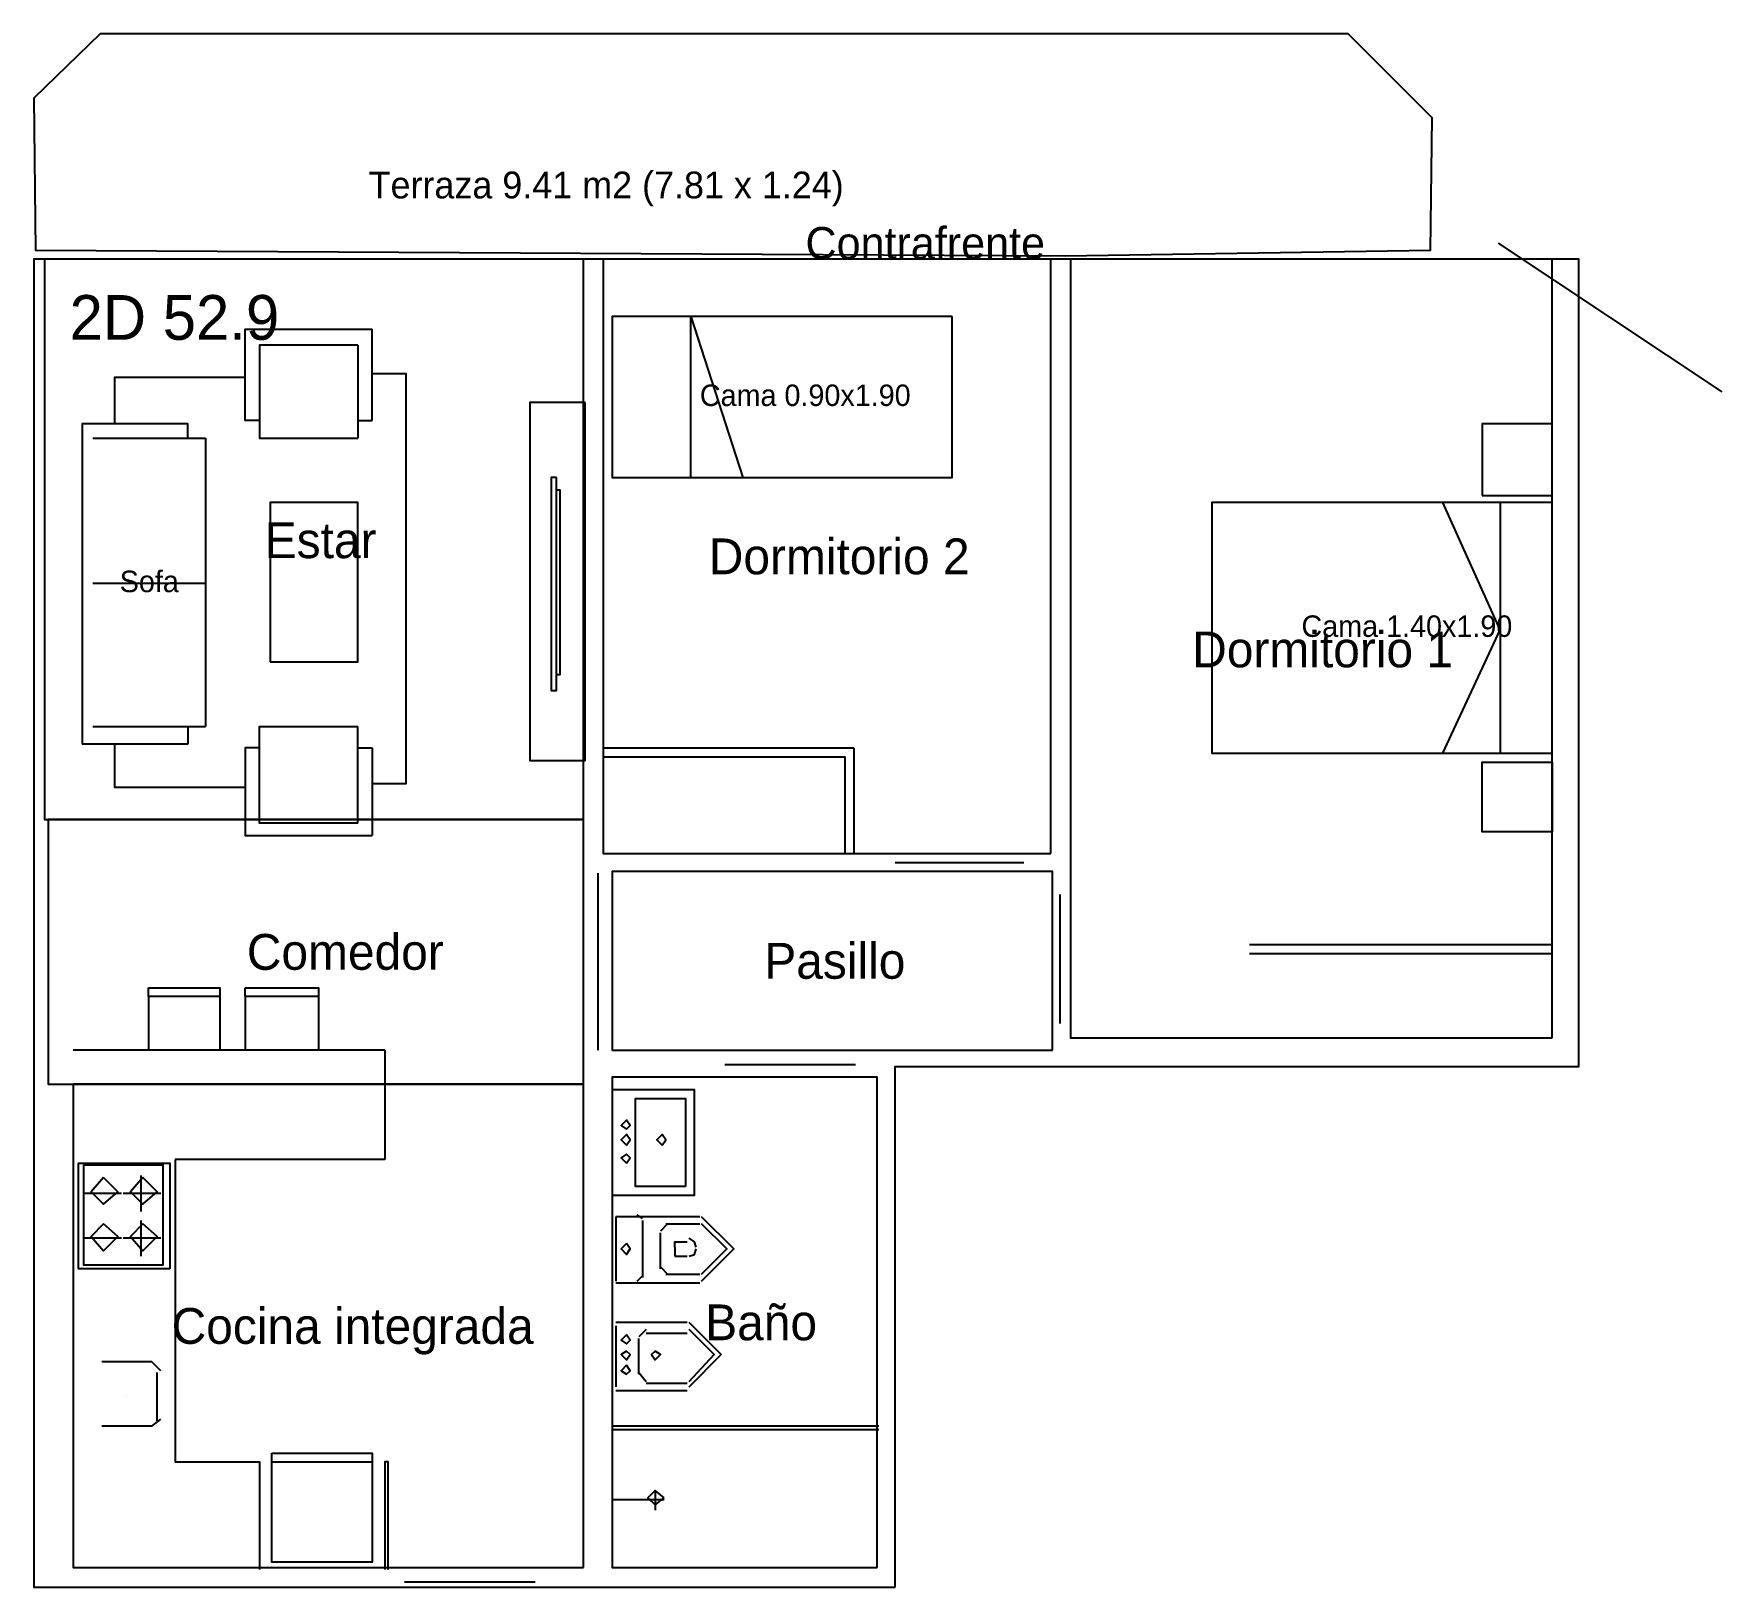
# Model space of a CAD drawing. Header units: metres. Extents: x 0 to 140, y 0 to 9.
# Drawn here: x 0 to 9.43, y 0 to 8.68 of the extents above; entities that cross this region are included whole.
import ezdxf

# ---------------------------------------------------------------- set-up
doc = ezdxf.new("R2010")
doc.units = ezdxf.units.M
for name, color, linetype in [('Trazo_Cotas', 9, 'Continuous'), ('Trazo_Entrada', 1, 'Continuous'), ('Trazo_Equipamiento', 8, 'Continuous'), ('Trazo_Estancias', 3, 'Continuous'), ('Trazo_Fachada', 30, 'Continuous'), ('Trazo_Medianeras', 8, 'Continuous'), ('Trazo_Norte', 1, 'Continuous'), ('Trazo_Puertas', 1, 'Continuous'), ('Trazo_Unidad', 7, 'Continuous'), ('Trazo_Ventanas', 5, 'Continuous')]:
    doc.layers.add(name, color=color, linetype=linetype)

msp = doc.modelspace()

# ---------------------------------------------------------------- texts
at = {"layer": 'Trazo_Cotas'}
msp.add_text('Terraza 9.41 m2 (7.81 x 1.24)', height=0.15, dxfattribs=at).set_placement((1.87, 7.76))
at = {"layer": 'Trazo_Equipamiento', "color": 8}
for s, p in [('Cama 0.90x1.90', (3.72, 6.6)), ('Sofa', (0.48, 5.56)), ('Cama 1.40x1.90', (7.08, 5.31))]:
    msp.add_text(s, height=0.12, dxfattribs=at).set_placement(p)
at = {"layer": 'Trazo_Estancias', "color": 2}
msp.add_text('Estar', height=0.2, dxfattribs=at).set_placement((1.29, 5.75))
at = {"layer": 'Trazo_Estancias', "color": 5}
for s, p in [('Dormitorio 2', (3.77, 5.66)), ('Dormitorio 1', (6.47, 5.14))]:
    msp.add_text(s, height=0.2, dxfattribs=at).set_placement(p)
at = {"layer": 'Trazo_Estancias', "color": 40}
msp.add_text('Comedor', height=0.2, dxfattribs=at).set_placement((1.19, 3.45))
at = {"layer": 'Trazo_Estancias', "color": 8}
msp.add_text('Pasillo', height=0.2, dxfattribs=at).set_placement((4.08, 3.4))
at = {"layer": 'Trazo_Estancias', "color": 30}
msp.add_text('Cocina integrada', height=0.2, dxfattribs=at).set_placement((0.77, 1.36))
at = {"layer": 'Trazo_Estancias', "color": 4}
msp.add_text('Baño', height=0.2, dxfattribs=at).set_placement((3.75, 1.38))
at = {"layer": 'Trazo_Fachada'}
msp.add_text('Contrafrente', height=0.18, dxfattribs=at).set_placement((4.31, 7.42))
at = {"layer": 'Trazo_Unidad'}
msp.add_text('2D 52.9', height=0.25, dxfattribs=at).set_placement((0.2, 6.97))

# ---------------------------------------------------------------- linework, layer by layer
at = {"layer": 'Trazo_Cotas'}
msp.add_lwpolyline([(5.76, 7.44), (7.8, 7.47), (7.81, 8.21), (7.34, 8.68), (0.37, 8.68), (0, 8.32), (0.01, 7.47)], close=True, dxfattribs=at)
at = {"layer": 'Trazo_Entrada'}
msp.add_line((2.07, 0.03), (2.8, 0.03), dxfattribs=at)
at = {"layer": 'Trazo_Equipamiento', "color": 9}
for p, q in [((1.89, 6.52), (1.89, 7.03)), ((1.81, 6.94), (1.81, 6.42)), ((1.81, 6.52), (1.89, 6.52)), ((0.33, 6.42), (0.96, 6.42)), ((0.96, 6.42), (0.96, 4.81)), ((8.09, 6.1), (8.48, 6.1)), ((8.19, 6.06), (8.19, 4.66)), ((0.33, 5.61), (0.96, 5.61)), ((0.33, 4.81), (0.96, 4.81)), ((0.86, 4.81), (0.86, 4.71)), ((1.81, 4.27), (1.81, 4.81)), ((0.86, 4.71), (0.27, 4.71)), ((1.81, 4.69), (1.89, 4.69)), ((1.89, 4.69), (1.89, 4.2)), ((3.18, 4.69), (4.58, 4.69)), ((3.18, 4.69), (4.58, 4.69)), ((3.18, 4.64), (4.53, 4.64)), ((4.58, 4.69), (4.58, 4.1)), ((8.48, 3.59), (6.79, 3.59)), ((8.48, 3.59), (6.79, 3.59)), ((0.64, 3.3), (0.64, 3.35)), ((0.64, 3.3), (0.64, 3.35)), ((1.18, 3.3), (1.18, 3.35)), ((1.18, 3.3), (1.18, 3.35)), ((1.96, 3), (0.22, 3))]:
    msp.add_line(p, q, dxfattribs=at)
at = {"layer": 'Trazo_Equipamiento', "color": 8}
for p, q in [((1.96, 3), (1.96, 2.39)), ((0.76, 2.37), (0.76, 1.78)), ((1.96, 2.39), (0.79, 2.39)), ((0.6, 2.1), (0.6, 2.3)), ((0.49, 2.2), (0.28, 2.2)), ((0.71, 2.2), (0.5, 2.2)), ((3.4, 2.06), (3.37, 2.08)), ((0.6, 1.85), (0.6, 2.05)), ((3.25, 2.07), (3.25, 2.07)), ((3.25, 2.07), (3.25, 1.71)), ((3.4, 2.05), (3.4, 1.73)), ((3.54, 2.03), (3.5, 1.99)), ((3.53, 2.03), (3.72, 2.03)), ((0.49, 1.95), (0.28, 1.95)), ((0.71, 1.95), (0.5, 1.95)), ((3.5, 1.78), (3.5, 1.98)), ((3.58, 1.9), (3.58, 1.85)), ((3.58, 1.85), (3.65, 1.85)), ((3.25, 1.71), (3.25, 1.71)), ((3.25, 1.7), (3.43, 1.7)), ((3.36, 1.7), (3.36, 1.7)), ((3.37, 1.71), (3.4, 1.74)), ((3.43, 1.7), (3.72, 1.7)), ((3.5, 1.79), (3.54, 1.75)), ((3.53, 1.75), (3.72, 1.75)), ((3.25, 1.46), (3.25, 1.46)), ((3.25, 1.46), (3.25, 1.12)), ((3.42, 1.44), (3.38, 1.4)), ((3.42, 1.42), (3.65, 1.42)), ((3.65, 1.48), (3.65, 1.48)), ((3.38, 1.19), (3.38, 1.39)), ((0.66, 1.26), (0.38, 1.26)), ((0.71, 1.21), (0.66, 1.26)), ((0.69, 0.93), (0.69, 1.2)), ((3.38, 1.2), (3.42, 1.15)), ((3.42, 1.14), (3.65, 1.14)), ((0.52, 1.07), (0.52, 1.07)), ((3.25, 1.12), (3.25, 1.12)), ((3.3, 1.1), (3.3, 1.1)), ((3.65, 1.1), (3.65, 1.1)), ((0.66, 0.9), (0.38, 0.9)), ((0.66, 0.9), (0.71, 0.94)), ((4.72, 0.9), (3.23, 0.9)), ((4.72, 0.88), (3.23, 0.88)), ((1.33, 0.7), (1.89, 0.7)), ((1.33, 0.7), (1.89, 0.7)), ((3.23, 0.49), (3.52, 0.49)), ((3.47, 0.54), (3.47, 0.43))]:
    msp.add_line(p, q, dxfattribs=at)
at = {"layer": 'Trazo_Equipamiento', "color": 9}
for points in [[(5.13, 7.1), (3.23, 7.1), (3.23, 6.2), (5.13, 6.2)], [(3.08, 6.62), (2.77, 6.62), (2.77, 4.62), (3.08, 4.62)], [(2.92, 6.2), (2.89, 6.2), (2.89, 5.01), (2.92, 5.01)], [(1.32, 5.17), (1.81, 5.17), (1.81, 6.06), (1.32, 6.06)], [(8.48, 6.06), (6.58, 6.06), (6.58, 4.66), (8.48, 4.66)], [(8.48, 4.22), (8.09, 4.22), (8.09, 4.61), (8.48, 4.61)]]:
    msp.add_lwpolyline(points, close=True, dxfattribs=at)
for points in [[(3.67, 6.2), (3.67, 7.1), (3.96, 6.2)], [(1.26, 6.52), (1.18, 6.52), (1.18, 7.03), (1.89, 7.03)], [(1.81, 6.94), (1.26, 6.94), (1.26, 6.42), (1.81, 6.42)], [(1.18, 6.76), (0.45, 6.76), (0.45, 6.5)], [(1.89, 4.49), (2.08, 4.49), (2.08, 6.78), (1.89, 6.78)], [(0.86, 6.42), (0.86, 6.5), (0.27, 6.5), (0.27, 4.71)], [(8.48, 6.1), (8.48, 6.5), (8.09, 6.5), (8.09, 6.1)], [(2.92, 5.1), (2.94, 5.1), (2.94, 6.13), (2.92, 6.13)], [(7.87, 4.66), (8.19, 5.35), (7.87, 6.06)], [(1.81, 4.27), (1.26, 4.27), (1.26, 4.81), (1.81, 4.81)], [(0.45, 4.71), (0.45, 4.47), (1.18, 4.47)], [(1.26, 4.69), (1.18, 4.69), (1.18, 4.2), (1.89, 4.2)], [(3.18, 4.64), (4.53, 4.64), (4.53, 4.1)], [(8.48, 3.54), (6.84, 3.54), (6.79, 3.54)], [(0.64, 3.35), (1.04, 3.35), (1.04, 3)], [(0.64, 3.35), (1.04, 3.35), (1.04, 3)], [(1.18, 3.35), (1.59, 3.35), (1.59, 3)], [(1.18, 3.35), (1.59, 3.35), (1.59, 3)], [(1.04, 3.3), (0.64, 3.3), (0.64, 3)], [(1.04, 3.3), (0.64, 3.3), (0.64, 3)], [(1.59, 3.3), (1.18, 3.3), (1.18, 3)], [(1.59, 3.3), (1.18, 3.3), (1.18, 3)]]:
    msp.add_lwpolyline(points, dxfattribs=at)
at = {"layer": 'Trazo_Equipamiento', "color": 8}
for points in [[(3.23, 2.19), (3.69, 2.19), (3.69, 2.78), (3.23, 2.78)], [(3.64, 2.24), (3.36, 2.24), (3.36, 2.73), (3.64, 2.73)], [(3.31, 2.56), (3.33, 2.58), (3.31, 2.61), (3.28, 2.58)], [(3.31, 2.47), (3.33, 2.5), (3.31, 2.53), (3.28, 2.5)], [(3.51, 2.47), (3.53, 2.5), (3.51, 2.53), (3.48, 2.5)], [(0.76, 1.78), (0.25, 1.78), (0.25, 2.37), (0.76, 2.37)], [(0.28, 2.36), (0.72, 2.36), (0.72, 1.8), (0.28, 1.8)], [(3.31, 2.37), (3.33, 2.4), (3.31, 2.42), (3.28, 2.4)], [(0.39, 2.29), (0.32, 2.21), (0.39, 2.14), (0.47, 2.21)], [(0.61, 2.29), (0.54, 2.21), (0.61, 2.14), (0.69, 2.21)], [(0.39, 2.03), (0.32, 1.96), (0.39, 1.88), (0.47, 1.96)], [(0.61, 2.03), (0.54, 1.96), (0.61, 1.88), (0.69, 1.96)], [(3.31, 1.92), (3.28, 1.89), (3.31, 1.86), (3.33, 1.89)], [(3.31, 1.41), (3.28, 1.38), (3.31, 1.36), (3.33, 1.38)], [(3.31, 1.32), (3.28, 1.3), (3.31, 1.27), (3.33, 1.3)], [(3.31, 1.24), (3.28, 1.21), (3.31, 1.19), (3.33, 1.21)], [(3.47, 1.32), (3.45, 1.3), (3.47, 1.27), (3.5, 1.3)], [(1.33, 0.75), (1.89, 0.75), (1.89, 0.14), (1.33, 0.14)], [(1.33, 0.75), (1.89, 0.75), (1.89, 0.14), (1.33, 0.14)], [(3.52, 0.5), (3.47, 0.54), (3.43, 0.5), (3.47, 0.46)]]:
    msp.add_lwpolyline(points, close=True, dxfattribs=at)
for points in [[(0.79, 2.39), (0.79, 0.7), (1.26, 0.7), (1.26, 0.1)], [(3.72, 2.07), (3.4, 2.07), (3.25, 2.07)], [(3.73, 1.71), (3.91, 1.89), (3.73, 2.07)], [(3.73, 1.75), (3.87, 1.89), (3.73, 2.03)], [(3.58, 1.9), (3.58, 1.93), (3.65, 1.93)], [(3.7, 1.9), (3.69, 1.93), (3.66, 1.95)], [(3.66, 1.85), (3.69, 1.86), (3.7, 1.89)], [(3.65, 1.48), (3.33, 1.48), (3.25, 1.48)], [(3.66, 1.12), (3.84, 1.3), (3.66, 1.48)], [(3.66, 1.15), (3.8, 1.3), (3.66, 1.44)], [(3.25, 1.1), (3.36, 1.1), (3.65, 1.1)], [(1.98, 0.1), (1.98, 0.7), (1.96, 0.7), (1.96, 0.1)]]:
    msp.add_lwpolyline(points, dxfattribs=at)
at = {"layer": 'Trazo_Estancias', "color": 2}
msp.add_lwpolyline([(3.07, 4.29), (3.07, 7.42), (0.06, 7.42), (0.06, 4.29)], close=True, dxfattribs=at)
at = {"layer": 'Trazo_Estancias', "color": 5}
for points in [[(5.68, 4.1), (5.68, 7.42), (3.18, 7.42), (3.18, 4.1)], [(8.48, 3.07), (8.48, 7.42), (5.79, 7.42), (5.79, 3.07)]]:
    msp.add_lwpolyline(points, close=True, dxfattribs=at)
at = {"layer": 'Trazo_Estancias', "color": 40}
msp.add_lwpolyline([(3.07, 2.81), (3.07, 4.29), (0.08, 4.29), (0.08, 2.81)], close=True, dxfattribs=at)
at = {"layer": 'Trazo_Estancias', "color": 8}
msp.add_lwpolyline([(5.69, 3), (5.69, 4), (3.23, 4), (3.23, 3)], close=True, dxfattribs=at)
at = {"layer": 'Trazo_Estancias', "color": 4}
msp.add_lwpolyline([(4.71, 0.11), (4.71, 2.85), (3.23, 2.85), (3.23, 0.11)], close=True, dxfattribs=at)
at = {"layer": 'Trazo_Estancias', "color": 30}
msp.add_lwpolyline([(3.07, 0.11), (3.07, 2.81), (0.22, 2.81), (0.22, 0.11)], close=True, dxfattribs=at)
at = {"layer": 'Trazo_Fachada'}
for p, q in [((8.63, 7.42), (0, 7.42)), ((0, 7.42), (0, 0.12))]:
    msp.add_line(p, q, dxfattribs=at)
at = {"layer": 'Trazo_Medianeras'}
msp.add_line((8.63, 3.03), (8.63, 7.42), dxfattribs=at)
at = {"layer": 'Trazo_Norte'}
msp.add_line((9.43, 6.68), (8.18, 7.51), dxfattribs=at)
at = {"layer": 'Trazo_Puertas'}
for p, q in [((3.15, 3.99), (3.15, 3)), ((4.81, 4.05), (5.53, 4.05)), ((5.73, 3.87), (5.73, 3.15)), ((3.86, 2.92), (4.59, 2.92))]:
    msp.add_line(p, q, dxfattribs=at)
at = {"layer": 'Trazo_Unidad'}
msp.add_lwpolyline([(4.81, 0), (4.81, 2.91), (8.63, 2.91), (8.63, 7.42), (0, 7.42), (0, 0)], close=True, dxfattribs=at)
at = {"layer": 'Trazo_Ventanas'}
for p, q in [((0, 7.42), (0, 6.07)), ((3.03, 7.42), (0.03, 7.42)), ((5.68, 7.42), (3.23, 7.42)), ((8.43, 7.42), (5.83, 7.42)), ((0, 5.22), (0, 3.32))]:
    msp.add_line(p, q, dxfattribs=at)

msp.set_redraw_order([(e.dxf.handle, doc.entitydb.next_handle()) for e in msp.query("TEXT MTEXT ATTDEF DIMENSION ARC_DIMENSION")])  # texts and dimensions are drawn at this point

doc.saveas('drawing.dxf')
